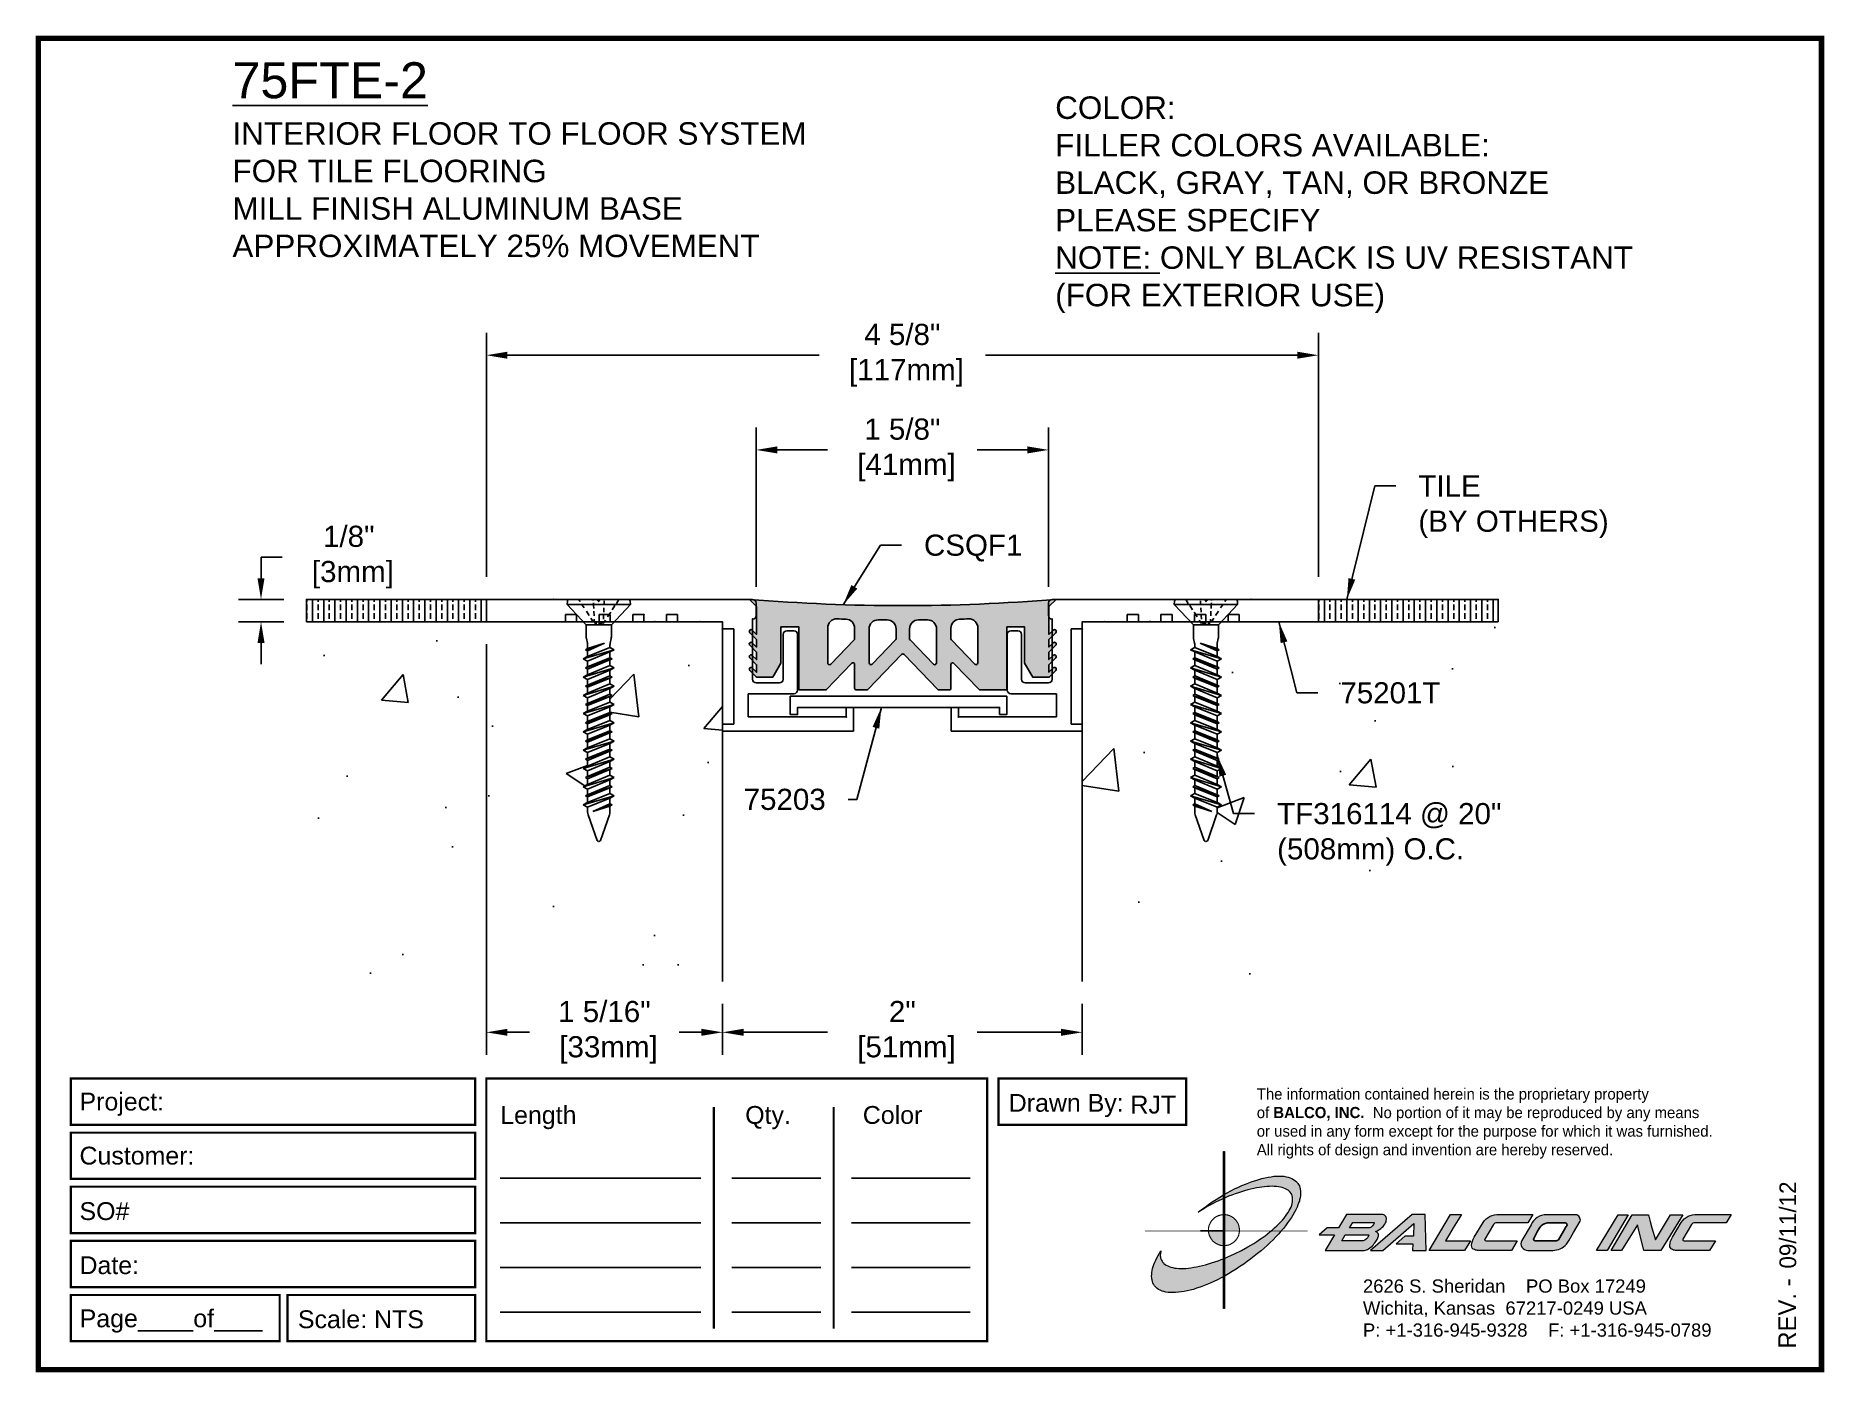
# Paper-space layout 'Layout1' of a CAD drawing. Header units: inches. Extents: x 0 to 10, y 0 to 7.5.
# The model-space entities are those that its viewports show. They can reach past a viewport. Long polylines and large blocks are cut down to what shows.
import ezdxf

# ---------------------------------------------------------------- set-up
doc = ezdxf.new("R2010")
doc.units = ezdxf.units.IN
doc.header["$MEASUREMENT"] = 0
for name, color, linetype in [('Anchors', 4, 'Continuous'), ('Border', 7, 'Continuous'), ('Conditions', 1, 'Continuous'), ('Dimensions', 3, 'Continuous'), ('Fillers', 2, 'Continuous'), ('Metals', 7, 'Continuous'), ('Text', 2, 'Continuous')]:
    doc.layers.add(name, color=color, linetype=linetype)
doc.styles.add('ARIAL', font='arial.ttf')
doc.styles.add('Copyright', font='ERASDEMI.TTF')
doc.dimstyles.new('ARIAL', dxfattribs={"dimtxt": 0.1175, "dimasz": 0.1175, "dimexe": 0.125, "dimexo": 0.125, "dimgap": 0.125, "dimtad": 0, "dimtih": 1, "dimtoh": 1, "dimdec": 4, "dimzin": 0, "dimdsep": 46, "dimlunit": 4, "dimtxsty": 'ARIAL', "dimcen": 0.09, "dimadec": 0, "dimazin": 0, "dimtfac": 1, "dimtdec": 4, "dimtofl": 0, "dimtmove": 0, "dimatfit": 3, "dimfxl": 0, "dimfrac": 2, "dimtolj": 1, "dimtzin": 0, "dimarcsym": 0})

psp = doc.layouts.get("Layout1")

# ---------------------------------------------------------------- texts
at = {"insert": (6.843, 1.591), "char_height": 0.0625, "width": 50.295, "attachment_point": 1, "style": 'Copyright'}
psp.add_mtext('The information contained herein is the proprietary property\\Pof {\\fEras Bold ITC|b0|i0|c0|p34;BALCO, INC.}  No portion of it may be reproduced by any means\\Por used in any form except for the purpose for which it was furnished.\\PAll rights of design and invention are hereby reserved.', dxfattribs=at)
at = {"layer": 'Border', "insert": (7.438, 0.52), "char_height": 0.074, "width": 2.3438, "attachment_point": 1, "style": 'ARIAL'}
psp.add_mtext('2626 S. Sheridan    PO Box 17249\\PWichita, Kansas  67217-0249 USA \\PP: +1-316-945-9328    F: +1-316-945-0789', dxfattribs=at)

msp = doc.modelspace()

# ---------------------------------------------------------------- texts
at = {"layer": 'Text', "attachment_point": 1, "style": 'ARIAL'}
for s, insert, char_height, width in [('{\\L75FTE-2\\P\\H0.625x;\\lINTERIOR FLOOR TO FLOOR SYSTEM\\PFOR TILE FLOORING\\PMILL FINISH ALUMINUM BASE\\PAPPROXIMATELY 25% MOVEMENT}', (5.30536, 8.56215), 0.2, 3.8125), ('COLOR:{\\L                     \\~\\P}FILLER COLORS AVAILABLE:\\PBLACK, GRAY, TAN, OR BRONZE\\PPLEASE SPECIFY\\P{\\LNOTE:} ONLY BLACK IS UV RESISTANT (FOR EXTERIOR USE)', (9.87887, 8.37226), 0.125, 3.2261649)]:
    msp.add_mtext(s, dxfattribs=dict(at, insert=insert, char_height=char_height, width=width))
at = {"layer": 'Text', "char_height": 0.1175, "style": 'ARIAL'}
for s, insert, attachment_point in [('\\A1;TILE\\P(BY OTHERS)', (11.89775, 6.26556), 1), ('CSQF1', (9.14937, 5.93636), 1), ('75201T', (11.46382, 5.1157), 1), ('\\A1;75203', (8.60336, 4.40422), 9), ('\\A1;TF316114 @ 20"\\P(508mm) O.C.', (11.11254, 4.44394), 1)]:
    msp.add_mtext(s, dxfattribs=dict(at, insert=insert, attachment_point=attachment_point))

# ---------------------------------------------------------------- blocks, each defined once
blk = doc.blocks.new('ACADlogo')
h = blk.add_hatch(color=256)
h.paths.add_polyline_path([(-3.346, 1.223), (-3.351, 1.223), (-3.351, 0.979), (-3.346, 0.982)])
h.paths.add_polyline_path([(-3.346, 0.961), (-3.351, 0.959), (-3.351, 0.868), (-3.346, 0.868)])
h.paths.add_polyline_path([(-3.346, 0.777), (-3.351, 0.777), (-3.351, 0.699), (-3.351, 0.695), (-3.35, 0.695), (-3.346, 0.695)])
h.paths.add_polyline_path([(-3.346, 0.864), (-3.346, 0.868), (-3.35, 0.868), (-3.351, 0.868), (-3.351, 0.777), (-3.346, 0.777), (-3.346, 0.778), (-3.348, 0.778)])
h.paths.add_polyline_path([(-3.346, 0.524), (-3.351, 0.521), (-3.351, 0.342), (-3.346, 0.342)])
h.paths.add_polyline_path([(-3.346, 0.695), (-3.351, 0.695), (-3.351, 0.621), (-3.346, 0.623)])
h.paths.add_polyline_path([(-3.346, 0.623), (-3.351, 0.621), (-3.351, 0.521), (-3.346, 0.524)])
h.paths.add_polyline_path([(-3.346, 0.982), (-3.351, 0.979), (-3.351, 0.959), (-3.346, 0.961)])
h = blk.add_hatch(color=175)
h.paths.add_polyline_path([(-3.518, 0.573), (-3.534, 0.571), (-3.548, 0.569), (-3.562, 0.567), (-3.576, 0.567), (-3.589, 0.566), (-3.602, 0.567), (-3.614, 0.568), (-3.625, 0.569), (-3.636, 0.572), (-3.646, 0.574), (-3.656, 0.577), (-3.664, 0.581), (-3.673, 0.585), (-3.679, 0.589), (-3.685, 0.595), (-3.688, 0.598), (-3.691, 0.6), (-3.695, 0.607), (-3.699, 0.614), (-3.703, 0.621), (-3.704, 0.626), (-3.705, 0.631), (-3.706, 0.637), (-3.706, 0.642), (-3.705, 0.648), (-3.705, 0.653), (-3.703, 0.659), (-3.702, 0.665), (-3.71, 0.652), (-3.717, 0.639), (-3.725, 0.626), (-3.731, 0.613), (-3.737, 0.601), (-3.741, 0.589), (-3.746, 0.577), (-3.749, 0.566), (-3.751, 0.555), (-3.753, 0.544), (-3.754, 0.538), (-3.754, 0.533), (-3.755, 0.523), (-3.754, 0.513), (-3.753, 0.508), (-3.752, 0.503), (-3.75, 0.494), (-3.748, 0.486), (-3.743, 0.477), (-3.74, 0.473), (-3.738, 0.469), (-3.734, 0.465), (-3.73, 0.461), (-3.723, 0.455), (-3.715, 0.449), (-3.706, 0.445), (-3.695, 0.44), (-3.685, 0.437), (-3.674, 0.434), (-3.661, 0.432), (-3.648, 0.431), (-3.634, 0.431), (-3.62, 0.431), (-3.604, 0.433), (-3.588, 0.435), (-3.572, 0.438), (-3.556, 0.441), (-3.538, 0.445), (-3.52, 0.449), (-3.503, 0.456), (-3.483, 0.461), (-3.464, 0.469), (-3.445, 0.477), (-3.426, 0.485), (-3.406, 0.494), (-3.385, 0.503), (-3.364, 0.514), (-3.351, 0.521), (-3.351, 0.621), (-3.364, 0.616), (-3.382, 0.609), (-3.4, 0.603), (-3.418, 0.598), (-3.436, 0.592), (-3.453, 0.587), (-3.47, 0.583), (-3.486, 0.579), (-3.503, 0.576)])
h.paths.add_polyline_path([(-3.215, 0.687), (-3.251, 0.667), (-3.289, 0.649), (-3.327, 0.631), (-3.345, 0.623), (-3.346, 0.623), (-3.346, 0.524), (-3.343, 0.525), (-3.323, 0.537), (-3.302, 0.549), (-3.28, 0.563), (-3.259, 0.577), (-3.238, 0.59), (-3.218, 0.605), (-3.198, 0.62), (-3.179, 0.635), (-3.16, 0.65), (-3.141, 0.665), (-3.123, 0.681), (-3.106, 0.696), (-3.089, 0.712), (-3.074, 0.727), (-3.058, 0.743), (-3.043, 0.759), (-3.03, 0.775), (-3.028, 0.777), (-3.085, 0.777), (-3.091, 0.772), (-3.105, 0.761), (-3.118, 0.75), (-3.134, 0.739), (-3.149, 0.729), (-3.165, 0.718), (-3.182, 0.707), (-3.198, 0.697)])
h.paths.add_polyline_path([(-2.921, 1.009), (-2.922, 1.015), (-2.924, 1.02), (-2.926, 1.029), (-2.931, 1.038), (-2.934, 1.043), (-2.936, 1.047), (-2.94, 1.05), (-2.943, 1.054), (-2.951, 1.06), (-2.959, 1.066), (-2.968, 1.071), (-2.978, 1.075), (-2.989, 1.079), (-3, 1.081), (-3.013, 1.083), (-3.026, 1.084), (-3.04, 1.084), (-3.054, 1.084), (-3.07, 1.083), (-3.085, 1.081), (-3.102, 1.079), (-3.118, 1.075), (-3.136, 1.07), (-3.153, 1.066), (-3.171, 1.06), (-3.191, 1.054), (-3.21, 1.047), (-3.229, 1.039), (-3.248, 1.031), (-3.268, 1.022), (-3.289, 1.012), (-3.31, 1.002), (-3.33, 0.991), (-3.346, 0.982), (-3.346, 0.961), (-3.342, 0.962), (-3.323, 0.971), (-3.305, 0.978), (-3.287, 0.984), (-3.268, 0.991), (-3.251, 0.996), (-3.234, 1.002), (-3.216, 1.007), (-3.199, 1.011), (-3.182, 1.015), (-3.167, 1.018), (-3.15, 1.021), (-3.136, 1.023), (-3.121, 1.025), (-3.107, 1.026), (-3.093, 1.026), (-3.079, 1.027), (-3.067, 1.026), (-3.054, 1.026), (-3.043, 1.025), (-3.032, 1.022), (-3.022, 1.02), (-3.013, 1.016), (-3.004, 1.013), (-2.997, 1.009), (-2.989, 1.005), (-2.983, 0.999), (-2.98, 0.996), (-2.978, 0.994), (-2.973, 0.987), (-2.969, 0.981), (-2.967, 0.973), (-2.965, 0.965), (-2.964, 0.957), (-2.964, 0.949), (-2.964, 0.944), (-2.965, 0.94), (-2.967, 0.93), (-2.969, 0.921), (-2.973, 0.911), (-2.978, 0.901), (-2.983, 0.891), (-2.989, 0.881), (-2.996, 0.871), (-3.004, 0.86), (-3.012, 0.849), (-3.021, 0.838), (-3.032, 0.827), (-3.042, 0.816), (-3.053, 0.805), (-3.065, 0.794), (-3.077, 0.783), (-3.085, 0.777), (-3.028, 0.777), (-3.016, 0.791), (-3.004, 0.806), (-2.992, 0.822), (-2.981, 0.837), (-2.971, 0.852), (-2.962, 0.866), (-2.954, 0.882), (-2.946, 0.896), (-2.939, 0.91), (-2.934, 0.924), (-2.929, 0.938), (-2.926, 0.944), (-2.925, 0.951), (-2.922, 0.963), (-2.92, 0.975), (-2.92, 0.982), (-2.919, 0.987), (-2.92, 0.999), (-2.92, 1.005)])
h.paths.add_polyline_path([(-3.372, 0.966), (-3.393, 0.953), (-3.415, 0.94), (-3.435, 0.925), (-3.455, 0.911), (-3.475, 0.897), (-3.494, 0.882), (-3.468, 0.898), (-3.439, 0.915), (-3.41, 0.93), (-3.396, 0.938), (-3.38, 0.945), (-3.351, 0.959), (-3.351, 0.979)])
h = blk.add_hatch(color=256)
h.paths.add_polyline_path([(-3.268, 0.814), (-3.27, 0.819), (-3.273, 0.824), (-3.276, 0.828), (-3.279, 0.833), (-3.282, 0.837), (-3.286, 0.841), (-3.29, 0.845), (-3.294, 0.849), (-3.298, 0.852), (-3.303, 0.855), (-3.308, 0.858), (-3.313, 0.86), (-3.318, 0.863), (-3.323, 0.864), (-3.328, 0.866), (-3.334, 0.867), (-3.339, 0.868), (-3.345, 0.868), (-3.346, 0.868), (-3.346, 0.777), (-3.335, 0.777), (-3.262, 0.777), (-3.262, 0.781), (-3.262, 0.787), (-3.263, 0.792), (-3.264, 0.798), (-3.265, 0.803), (-3.266, 0.808)])
h.paths.add_polyline_path([(-3.351, 0.777), (-3.436, 0.777), (-3.435, 0.773), (-3.435, 0.768), (-3.434, 0.762), (-3.432, 0.757), (-3.431, 0.752), (-3.428, 0.747), (-3.426, 0.742), (-3.423, 0.737), (-3.42, 0.732), (-3.417, 0.728), (-3.414, 0.723), (-3.41, 0.719), (-3.406, 0.716), (-3.401, 0.712), (-3.397, 0.709), (-3.392, 0.706), (-3.387, 0.704), (-3.382, 0.701), (-3.377, 0.699), (-3.372, 0.698), (-3.367, 0.696), (-3.361, 0.695), (-3.356, 0.695), (-3.351, 0.695)])
h.paths.add_polyline_path([(-3.346, 0.868), (-3.35, 0.868), (-3.351, 0.868), (-3.351, 0.777), (-3.346, 0.777)])
h = blk.add_hatch(color=256)
h.paths.add_polyline_path([(-2.438, 0.844, 0.412988), (-2.461, 0.869), (-2.663, 0.869), (-2.707, 0.794), (-2.771, 0.794), (-2.815, 0.755), (-2.73, 0.755), (-2.781, 0.668), (-2.563, 0.668, 0.107996), (-2.538, 0.677, 0.108939), (-2.494, 0.724, 0.080345), (-2.483, 0.745, 0.419497), (-2.499, 0.773, 0.149928), (-2.447, 0.815, 0.134283)])
h.paths.add_polyline_path([(-2.507, 0.821, -0.209012), (-2.532, 0.794), (-2.538, 0.794), (-2.646, 0.794), (-2.627, 0.825), (-2.51, 0.825, -0.56619)], flags=16)
h.paths.add_polyline_path([(-2.538, 0.75, -0.241309), (-2.569, 0.722), (-2.688, 0.722), (-2.669, 0.755), (-2.541, 0.755, -0.56619)], flags=16)
for points in [[(-2.285, 0.819), (-2.287, 0.748), (-2.335, 0.748), (-2.383, 0.705), (-2.29, 0.705), (-2.292, 0.668), (-2.215, 0.668), (-2.221, 0.869), (-2.295, 0.869), (-2.527, 0.668), (-2.458, 0.668)], [(-2.018, 0.869), (-2.079, 0.869), (-2.198, 0.668), (-2, 0.668), (-1.968, 0.722), (-2.107, 0.722), (-2.085, 0.759), (-2.064, 0.794)], [(-1.617, 0.869), (-1.807, 0.869, 0.270182), (-1.896, 0.825), (-1.946, 0.742, 0.109019), (-1.961, 0.695, 0.340665), (-1.945, 0.672, 0.129907), (-1.923, 0.668), (-1.738, 0.668), (-1.706, 0.722), (-1.878, 0.722), (-1.882, 0.722, -0.601242), (-1.887, 0.731), (-1.838, 0.813, -0.253048), (-1.821, 0.823), (-1.645, 0.823)], [(-1.083, 0.867), (-1.14, 0.867), (-1.261, 0.667), (-1.26, 0.667), (-1.202, 0.667)], [(-0.96, 0.83), (-0.969, 0.867), (-1.061, 0.867), (-1.179, 0.667), (-1.12, 0.667), (-1.031, 0.812), (-0.995, 0.667), (-0.9, 0.667), (-0.778, 0.867), (-0.846, 0.867), (-0.931, 0.727), (-0.951, 0.795)], [(-0.507, 0.869), (-0.697, 0.869, 0.270182), (-0.786, 0.825), (-0.836, 0.742, 0.109019), (-0.85, 0.695, 0.340665), (-0.835, 0.672, 0.129907), (-0.812, 0.668), (-0.628, 0.668), (-0.595, 0.722), (-0.768, 0.722), (-0.772, 0.722, -0.601242), (-0.777, 0.731), (-0.728, 0.813, -0.253048), (-0.71, 0.823), (-0.534, 0.823)], [(-3.346, 0.623), (-3.351, 0.621), (-3.351, 0.521), (-3.346, 0.524)]]:
    blk.add_hatch(color=256).paths.add_polyline_path(points)
h = blk.add_hatch(color=256)
h.paths.add_polyline_path([(-1.377, 0.868), (-1.383, 0.868), (-1.383, 0.868), (-1.44, 0.868), (-1.492, 0.868), (-1.541, 0.868, 0.297712), (-1.628, 0.811), (-1.68, 0.723, 0.585116), (-1.646, 0.668), (-1.506, 0.668, 0.210586), (-1.429, 0.703), (-1.415, 0.726), (-1.389, 0.769), (-1.352, 0.831, 0.4352)])
h.paths.add_polyline_path([(-1.437, 0.823, -0.603783), (-1.428, 0.805), (-1.431, 0.801), (-1.434, 0.796), (-1.438, 0.789), (-1.474, 0.728, -0.229001), (-1.489, 0.722), (-1.494, 0.722), (-1.501, 0.722), (-1.597, 0.722), (-1.604, 0.722, -0.492401), (-1.613, 0.734), (-1.601, 0.757), (-1.591, 0.775), (-1.582, 0.791, -0.238368), (-1.535, 0.823)], flags=16)
for q in [(-3.48, 0.777), (-3.351, 0.642)]:
    blk.add_line((-3.351, 0.777), q)
at = {"color": 7, "lineweight": 0}
for points in [[(-3.351, 1.223), (-3.346, 1.223), (-3.346, 0.342), (-3.351, 0.342), (-3.351, 1.223)], [(-2.292, 0.668), (-2.215, 0.668), (-2.221, 0.869), (-2.295, 0.869), (-2.527, 0.668), (-2.458, 0.668), (-2.285, 0.819), (-2.287, 0.748), (-2.286, 0.748), (-2.335, 0.748), (-2.383, 0.705), (-2.29, 0.705), (-2.292, 0.668), (-2.292, 0.668)], [(-2.198, 0.668), (-2.079, 0.869), (-2.018, 0.869), (-2.064, 0.794), (-2.085, 0.759), (-2.107, 0.722), (-1.968, 0.722), (-2, 0.668), (-2.198, 0.668), (-2.198, 0.668)], [(-1.383, 0.868), (-1.383, 0.868)], [(-1.261, 0.667), (-1.14, 0.867), (-1.083, 0.867), (-1.202, 0.667), (-1.26, 0.667), (-1.261, 0.667), (-1.261, 0.667)], [(-0.9, 0.667), (-0.995, 0.667), (-1.031, 0.812), (-1.12, 0.667), (-1.179, 0.667), (-1.061, 0.867), (-0.969, 0.867), (-0.96, 0.83), (-0.951, 0.795), (-0.931, 0.727), (-0.846, 0.867), (-0.778, 0.867), (-0.9, 0.667), (-0.9, 0.667)]]:
    blk.add_lwpolyline(points, dxfattribs=at)
at = {"color": 175, "lineweight": 0}
blk.add_lwpolyline([(-2.926, 1.029), (-2.924, 1.02), (-2.922, 1.015), (-2.921, 1.009), (-2.92, 1.005), (-2.92, 0.999), (-2.919, 0.987), (-2.92, 0.982), (-2.92, 0.975), (-2.922, 0.963), (-2.925, 0.951), (-2.926, 0.944), (-2.929, 0.938), (-2.934, 0.924), (-2.939, 0.91), (-2.946, 0.896), (-2.954, 0.882), (-2.962, 0.866), (-2.971, 0.852), (-2.981, 0.837), (-2.992, 0.822), (-3.004, 0.806), (-3.016, 0.791), (-3.03, 0.775), (-3.043, 0.759), (-3.058, 0.743), (-3.074, 0.727), (-3.089, 0.712), (-3.106, 0.696), (-3.123, 0.681), (-3.141, 0.665), (-3.16, 0.65), (-3.179, 0.635), (-3.198, 0.62), (-3.218, 0.605), (-3.238, 0.59), (-3.259, 0.577), (-3.28, 0.563), (-3.302, 0.549), (-3.323, 0.537), (-3.343, 0.525), (-3.364, 0.514), (-3.385, 0.503), (-3.406, 0.494), (-3.426, 0.485), (-3.445, 0.477), (-3.464, 0.469), (-3.483, 0.461), (-3.503, 0.456), (-3.52, 0.449), (-3.538, 0.445), (-3.556, 0.441), (-3.572, 0.438), (-3.588, 0.435), (-3.604, 0.433), (-3.62, 0.431), (-3.634, 0.431), (-3.648, 0.431), (-3.661, 0.432), (-3.674, 0.434), (-3.685, 0.437), (-3.695, 0.44), (-3.706, 0.445), (-3.715, 0.449), (-3.723, 0.455), (-3.73, 0.461), (-3.734, 0.465), (-3.738, 0.469), (-3.74, 0.473), (-3.743, 0.477), (-3.748, 0.486), (-3.75, 0.494), (-3.752, 0.503), (-3.753, 0.508), (-3.754, 0.513), (-3.755, 0.523), (-3.754, 0.533), (-3.754, 0.538), (-3.753, 0.544), (-3.751, 0.555), (-3.749, 0.566), (-3.746, 0.577), (-3.741, 0.589), (-3.737, 0.601), (-3.731, 0.613), (-3.725, 0.626), (-3.717, 0.639), (-3.71, 0.652), (-3.702, 0.665), (-3.703, 0.659), (-3.705, 0.653), (-3.705, 0.648), (-3.706, 0.642), (-3.706, 0.637), (-3.705, 0.631), (-3.704, 0.626), (-3.703, 0.621), (-3.699, 0.614), (-3.695, 0.607), (-3.691, 0.6), (-3.688, 0.598), (-3.685, 0.595), (-3.679, 0.589), (-3.673, 0.585), (-3.664, 0.581), (-3.656, 0.577), (-3.646, 0.574), (-3.636, 0.572), (-3.625, 0.569), (-3.614, 0.568), (-3.602, 0.567), (-3.589, 0.566), (-3.576, 0.567), (-3.562, 0.567), (-3.548, 0.569), (-3.534, 0.571), (-3.518, 0.573), (-3.503, 0.576), (-3.486, 0.579), (-3.47, 0.583), (-3.453, 0.587), (-3.436, 0.592), (-3.418, 0.598), (-3.4, 0.603), (-3.382, 0.609), (-3.364, 0.616), (-3.345, 0.623), (-3.327, 0.631), (-3.289, 0.649), (-3.251, 0.667), (-3.215, 0.687), (-3.198, 0.697), (-3.182, 0.707), (-3.165, 0.718), (-3.149, 0.729), (-3.134, 0.739), (-3.118, 0.75), (-3.105, 0.761), (-3.091, 0.772), (-3.077, 0.783), (-3.065, 0.794), (-3.053, 0.805), (-3.042, 0.816), (-3.032, 0.827), (-3.021, 0.838), (-3.012, 0.849), (-3.004, 0.86), (-2.996, 0.871), (-2.989, 0.881), (-2.983, 0.891), (-2.978, 0.901), (-2.973, 0.911), (-2.969, 0.921), (-2.967, 0.93), (-2.965, 0.94), (-2.964, 0.944), (-2.964, 0.949), (-2.964, 0.957), (-2.965, 0.965), (-2.967, 0.973), (-2.969, 0.981), (-2.973, 0.987), (-2.978, 0.994), (-2.98, 0.996), (-2.983, 0.999), (-2.989, 1.005), (-2.997, 1.009), (-3.004, 1.013), (-3.013, 1.016), (-3.022, 1.02), (-3.032, 1.022), (-3.043, 1.025), (-3.054, 1.026), (-3.067, 1.026), (-3.079, 1.027), (-3.093, 1.026), (-3.107, 1.026), (-3.121, 1.025), (-3.136, 1.023), (-3.15, 1.021), (-3.167, 1.018), (-3.182, 1.015), (-3.199, 1.011), (-3.216, 1.007), (-3.234, 1.002), (-3.251, 0.996), (-3.268, 0.991), (-3.287, 0.984), (-3.305, 0.978), (-3.323, 0.971), (-3.342, 0.962), (-3.38, 0.945), (-3.396, 0.938), (-3.41, 0.93), (-3.439, 0.915), (-3.468, 0.898), (-3.494, 0.882), (-3.475, 0.897), (-3.455, 0.911), (-3.435, 0.925), (-3.415, 0.94), (-3.393, 0.953), (-3.372, 0.966), (-3.351, 0.979), (-3.33, 0.991), (-3.31, 1.002), (-3.289, 1.012), (-3.268, 1.022), (-3.248, 1.031), (-3.229, 1.039), (-3.21, 1.047), (-3.191, 1.054), (-3.171, 1.06), (-3.153, 1.066), (-3.136, 1.07), (-3.118, 1.075), (-3.102, 1.079), (-3.085, 1.081), (-3.07, 1.083), (-3.054, 1.084), (-3.04, 1.084), (-3.026, 1.084), (-3.013, 1.083), (-3, 1.081), (-2.989, 1.079), (-2.978, 1.075), (-2.968, 1.071), (-2.959, 1.066), (-2.951, 1.06), (-2.943, 1.054), (-2.94, 1.05), (-2.936, 1.047), (-2.934, 1.043), (-2.931, 1.038), (-2.926, 1.029), (-2.926, 1.029)], dxfattribs=at)
at = {"color": 7, "lineweight": 0, "const_width": 0.0064}
blk.add_lwpolyline([(-3.262, 0.781), (-3.262, 0.787), (-3.263, 0.792), (-3.264, 0.798), (-3.265, 0.803), (-3.266, 0.808), (-3.268, 0.814), (-3.27, 0.819), (-3.273, 0.824), (-3.276, 0.828), (-3.279, 0.833), (-3.282, 0.837), (-3.286, 0.841), (-3.29, 0.845), (-3.294, 0.849), (-3.298, 0.852), (-3.303, 0.855), (-3.308, 0.858), (-3.313, 0.86), (-3.318, 0.863), (-3.323, 0.864), (-3.328, 0.866), (-3.334, 0.867), (-3.339, 0.868), (-3.345, 0.868), (-3.35, 0.868), (-3.356, 0.868), (-3.361, 0.867), (-3.367, 0.866), (-3.372, 0.865), (-3.377, 0.863), (-3.382, 0.862), (-3.387, 0.859), (-3.392, 0.857), (-3.397, 0.854), (-3.401, 0.851), (-3.406, 0.847), (-3.41, 0.843), (-3.414, 0.839), (-3.417, 0.835), (-3.42, 0.831), (-3.423, 0.826), (-3.426, 0.821), (-3.428, 0.816), (-3.431, 0.811), (-3.432, 0.806), (-3.434, 0.801), (-3.435, 0.795), (-3.435, 0.79), (-3.436, 0.784), (-3.436, 0.779), (-3.435, 0.773), (-3.435, 0.768), (-3.434, 0.762), (-3.432, 0.757), (-3.431, 0.752), (-3.428, 0.747), (-3.426, 0.742), (-3.423, 0.737), (-3.42, 0.732), (-3.417, 0.728), (-3.414, 0.723), (-3.41, 0.719), (-3.406, 0.716), (-3.401, 0.712), (-3.397, 0.709), (-3.392, 0.706), (-3.387, 0.704), (-3.382, 0.701), (-3.377, 0.699), (-3.372, 0.698), (-3.367, 0.696), (-3.361, 0.695), (-3.356, 0.695), (-3.35, 0.695), (-3.345, 0.695), (-3.339, 0.695), (-3.334, 0.696), (-3.328, 0.697), (-3.323, 0.698), (-3.318, 0.7), (-3.313, 0.702), (-3.308, 0.705), (-3.303, 0.708), (-3.298, 0.711), (-3.294, 0.714), (-3.29, 0.718), (-3.286, 0.721), (-3.282, 0.726), (-3.279, 0.73), (-3.276, 0.734), (-3.273, 0.739), (-3.27, 0.744), (-3.268, 0.749), (-3.266, 0.754), (-3.265, 0.76), (-3.264, 0.765), (-3.263, 0.77), (-3.262, 0.776), (-3.262, 0.781)], dxfattribs=at)
at = {"color": 7, "lineweight": 0}
for points in [[(-2.447, 0.815, 0.130368), (-2.438, 0.843, 0.448367), (-2.463, 0.869), (-2.663, 0.869), (-2.707, 0.794), (-2.771, 0.794), (-2.815, 0.755), (-2.73, 0.755), (-2.781, 0.668), (-2.563, 0.668, 0.107996), (-2.538, 0.677, 0.108939), (-2.494, 0.724, 0.077395), (-2.484, 0.744, 0.430878), (-2.499, 0.773, 0.149928)], [(-2.507, 0.821, -0.209012), (-2.532, 0.794), (-2.538, 0.794), (-2.646, 0.794), (-2.627, 0.825), (-2.512, 0.825), (-2.509, 0.825, -0.531288)], [(-1.838, 0.813), (-1.887, 0.731, 0.587385), (-1.882, 0.722), (-1.878, 0.722), (-1.706, 0.722), (-1.738, 0.668), (-1.923, 0.668, -0.129907), (-1.945, 0.672, -0.349839), (-1.961, 0.696, -0.107341), (-1.946, 0.742), (-1.896, 0.825, -0.270182), (-1.807, 0.869), (-1.617, 0.869), (-1.645, 0.823), (-1.821, 0.823, 0.252436)], [(-1.68, 0.723, 0.585116), (-1.646, 0.668), (-1.506, 0.668, 0.210586), (-1.429, 0.703), (-1.415, 0.726), (-1.389, 0.769), (-1.352, 0.831, 0.4352), (-1.377, 0.868), (-1.383, 0.868), (-1.383, 0.868), (-1.44, 0.868), (-1.492, 0.868), (-1.541, 0.868, 0.297712), (-1.628, 0.811)], [(-0.728, 0.813), (-0.777, 0.731, 0.587385), (-0.772, 0.722), (-0.768, 0.722), (-0.595, 0.722), (-0.628, 0.668), (-0.812, 0.668, -0.129907), (-0.835, 0.672, -0.349839), (-0.85, 0.696, -0.107341), (-0.836, 0.742), (-0.786, 0.825, -0.270182), (-0.697, 0.869), (-0.507, 0.869), (-0.534, 0.823), (-0.71, 0.823, 0.252436)], [(-2.569, 0.722), (-2.688, 0.722), (-2.669, 0.755), (-2.543, 0.755), (-2.54, 0.755, -0.531288), (-2.538, 0.75, -0.241309)]]:
    blk.add_lwpolyline(points, format="xyb", close=True, dxfattribs=at)
blk.add_lwpolyline([(-1.437, 0.823), (-1.535, 0.823, 0.238368), (-1.582, 0.791), (-1.591, 0.775), (-1.601, 0.757), (-1.613, 0.734, 0.490298), (-1.604, 0.722), (-1.597, 0.722), (-1.501, 0.722), (-1.494, 0.722), (-1.489, 0.722, 0.229001), (-1.474, 0.728), (-1.438, 0.789), (-1.434, 0.796), (-1.431, 0.801), (-1.428, 0.805, 0.603783)], format="xyb", close=True)
blk.add_lwpolyline([(-2.879, 0.777, 0.00455, 0.00455, 0), (-3.791, 0.777, 0.00183, 0.00183, 0), (-3.791, 0.777, 0.00183, 0.00183, 0)], format="xyseb", dxfattribs=at)
blk = doc.blocks.new('Quantity Data')
at = {"layer": 'Border', "color": 253}
for p, q in [((2.755, 1.254), (3.881, 1.254)), ((4.054, 1.254), (4.553, 1.254)), ((4.725, 1.254), (5.389, 1.254)), ((2.755, 1.004), (3.881, 1.004)), ((4.054, 1.004), (4.553, 1.004)), ((4.725, 1.004), (5.389, 1.004)), ((2.755, 0.754), (3.881, 0.754)), ((4.054, 0.754), (4.553, 0.754)), ((4.725, 0.754), (5.389, 0.754)), ((2.755, 0.504), (3.881, 0.504)), ((4.054, 0.504), (4.553, 0.504)), ((4.725, 0.504), (5.389, 0.504))]:
    blk.add_line(p, q, dxfattribs=at)
at = {"layer": 'Border', "const_width": 0.0125}
blk.add_lwpolyline([(5.485, 0.341), (2.678, 0.341), (2.678, 1.813), (5.485, 1.813)], close=True, dxfattribs=at)
for points in [[(3.953, 1.653), (3.953, 0.412)], [(4.625, 1.653), (4.625, 0.412)]]:
    blk.add_lwpolyline(points, dxfattribs=at)
at = {"layer": 'Border', "style": 'ARIAL'}
for s, p in [('Length', (2.756, 1.559)), ('Qty.', (4.129, 1.559)), ('Color', (4.788, 1.559))]:
    blk.add_text(s, height=0.1, dxfattribs=at).set_placement(p)
blk = doc.blocks.new('Drawn By')
at = {"layer": 'Border', "const_width": 0.0125}
blk.add_lwpolyline([(5.38, 1.813), (6.432, 1.813), (6.432, 1.554), (5.38, 1.554)], close=True, dxfattribs=at)
at = {"layer": 'Border', "style": 'ARIAL'}
blk.add_text('Drawn By: ', height=0.1, dxfattribs=at).set_placement((5.438, 1.627))
blk.add_attdef('XXX', (6.12, 1.617), '', height=0.1, dxfattribs=at)
blk = doc.blocks.new('Project Info')
at = {"layer": 'Border', "const_width": 0.0125}
for points in [[(0.182, 1.813), (2.448, 1.813), (2.448, 1.554), (0.182, 1.554)], [(0.182, 1.51), (2.448, 1.51), (2.448, 1.251), (0.182, 1.251)], [(0.182, 1.207), (2.448, 1.207), (2.448, 0.947), (0.182, 0.947)], [(0.182, 0.904), (2.448, 0.904), (2.448, 0.644), (0.182, 0.644)], [(0.182, 0.6), (1.352, 0.6), (1.352, 0.341), (0.182, 0.341)], [(1.396, 0.6), (2.448, 0.6), (2.448, 0.341), (1.396, 0.341)]]:
    blk.add_lwpolyline(points, close=True, dxfattribs=at)
at = {"layer": 'Border', "style": 'ARIAL'}
for s, p in [('Project:', (0.23, 1.634)), ('Customer:', (0.23, 1.331)), ('SO#', (0.23, 1.02)), ('Date:', (0.23, 0.717)), ('Page%%u        %%uof%%u       ', (0.231, 0.419)), ('Scale: NTS', (1.454, 0.414))]:
    blk.add_text(s, height=0.1, dxfattribs=at).set_placement(p)
blk = doc.blocks.new('REV')
at = {"style": 'Copyright'}
blk.add_text('REV. -', height=0.1, rotation=90, dxfattribs=at).set_placement((-0.142, 0.117))
at = {"style": 'Copyright', "flags": 4}
blk.add_attdef('REVISIONDATE', (-0.142, 0.566), '', height=0.0938, rotation=90, dxfattribs=at)
blk = doc.blocks.new('75201T')
for p, q in [((-0.1875, 0.1043), (-0.1875, 0.034)), ((0.6775, 0.1243), (-0.1675, 0.1243)), ((0.6875, 0.1143), (0.6775, 0.1243)), ((0.6975, 0.1243), (0.6875, 0.1143)), ((1.3125, 0.1243), (0.6975, 0.1243)), ((1.3125, 0), (1.3125, 0.1243)), ((-0.1685, 0.015), (-0.1675, 0.015)), ((-0.1675, 0.015), (-0.1675, -0.32)), ((0, -0.04), (0, 0)), ((0, 0), (0.25, 0)), ((0.094, 0), (0.0995, 0)), ((0.25, 0), (0.25, 0.04)), ((0.25, 0.04), (0.312, 0.04)), ((0.312, 0.04), (0.312, 0)), ((0.312, 0), (0.437, 0)), ((0.4055, 0), (0.4026, 0)), ((0.437, 0.04), (0.499, 0.04)), ((0.437, 0), (0.437, 0.04)), ((0.499, 0.04), (0.499, 0)), ((0.499, 0), (0.624, 0)), ((0.624, 0.04), (0.686, 0.04)), ((0.624, 0), (0.624, 0.04)), ((0.686, 0.04), (0.686, 0)), ((0.686, 0), (0.811, 0)), ((0.811, 0.04), (0.873, 0.04)), ((0.811, 0), (0.811, 0.04)), ((0.873, 0.04), (0.873, 0)), ((0.873, 0), (1.3125, 0)), ((-0.4175, -0.07), (-0.4175, -0.38)), ((-0.3575, -0.05), (-0.3975, -0.05)), ((-0.3375, -0.32), (-0.3375, -0.07)), ((-0.0625, -0.04), (0, -0.04)), ((-0.0625, -0.569), (-0.0625, -0.04)), ((-0.1875, -0.34), (-0.3175, -0.34)), ((-0.6882, -0.476), (-0.7282, -0.476)), ((-0.7282, -0.476), (-0.7282, -0.609)), ((-0.6882, -0.529), (-0.6882, -0.476)), ((-0.3975, -0.4), (-0.1425, -0.4)), ((-0.1425, -0.4), (-0.1425, -0.529)), ((-0.1425, -0.529), (-0.6882, -0.529)), ((0, -0.569), (-0.0625, -0.569)), ((0, -0.609), (0, -0.569)), ((-0.7282, -0.609), (0, -0.609))]:
    blk.add_line(p, q)
for centre, radius, start, end in [((-0.1675, 0.1043), 0.02, 90, 180), ((-0.1685, 0.034), 0.019, 180, 270), ((-0.3975, -0.07), 0.02, 90, 180), ((-0.3575, -0.07), 0.02, 0, 90), ((-0.3975, -0.38), 0.02, 180, 270), ((-0.3175, -0.32), 0.02, 180, 270), ((-0.1875, -0.32), 0.02, 270, 0)]:
    blk.add_arc(centre, radius, start, end)
for p in [(0.6875, 0.1143), (0.9375, 0.1243), (-0.1675, 0.015), (0.125, 0), (0.3745, 0), (0.3776, 0), (0.437, 0.04), (0.686, 0), (0.811, 0), (0.811, 0), (0.873, 0), (0.873, 0), (1.3125, 0), (1.3125, 0), (0, -0.04), (-0.4175, -0.38), (-0.6882, -0.529)]:
    blk.add_point(p)
blk = doc.blocks.new('TF316114')
for p, q in [((-0.1634, 0), (0.1634, 0)), ((-0.1042, -0.0127), (-0.1125, 0)), ((-0.1762, -0.0285), (-0.1747, -0.0103)), ((-0.1762, -0.0285), (0.1762, -0.0285)), ((-0.1762, -0.0285), (-0.0698, -0.141)), ((-0.0815, -0.0472), (-0.0915, -0.0321)), ((-0.0533, -0.0902), (-0.0691, -0.0662)), ((-0.0308, -0.0055), (-0.0311, -0.0002)), ((-0.0297, -0.0263), (-0.0301, -0.0195)), ((-0.0284, -0.051), (-0.0294, -0.0323)), ((-0.0263, -0.091), (-0.0277, -0.065)), ((0.0253, -0.1104), (0.0264, -0.0896)), ((0.0274, -0.0703), (0.0286, -0.0479)), ((0.0297, -0.0255), (0.0306, -0.0085)), ((0.0662, -0.0707), (0.0485, -0.0976)), ((0.0698, -0.141), (0.1762, -0.0285)), ((0.0898, -0.0346), (0.0746, -0.0579)), ((0.1095, -0.0045), (0.0979, -0.0223)), ((0.1762, -0.0285), (0.1747, -0.0103)), ((-0.0698, -0.141), (-0.0698, -0.2081)), ((-0.0698, -0.141), (0.0698, -0.141)), ((-0.0307, -0.1248), (-0.0441, -0.1044)), ((-0.0245, -0.1261), (-0.0253, -0.1097)), ((-0.024, -0.135), (-0.0107, -0.135)), ((-0.0018, -0.135), (0.0183, -0.135)), ((0.0373, -0.1147), (0.024, -0.135)), ((0.024, -0.135), (0.0245, -0.1246)), ((0.0698, -0.141), (0.0698, -0.2081)), ((-0.0863, -0.3304), (0.0862, -0.2796)), ((-0.0737, -0.2796), (0.0321, -0.2431)), ((-0.0737, -0.2796), (-0.0623, -0.2734)), ((-0.0737, -0.2796), (-0.0623, -0.2858)), ((-0.0687, -0.2177), (-0.0633, -0.2437)), ((0.0321, -0.2431), (-0.0623, -0.2858)), ((-0.0623, -0.2734), (0.0321, -0.2431)), ((-0.0623, -0.2533), (-0.0623, -0.2734)), ((0.0622, -0.2667), (-0.0623, -0.3175)), ((-0.0623, -0.2858), (-0.0623, -0.3175)), ((0.0622, -0.2925), (-0.0623, -0.3433)), ((0.0622, -0.2925), (0.0622, -0.3242)), ((0.0622, -0.2533), (0.0622, -0.2667)), ((0.0862, -0.2796), (0.0622, -0.2667)), ((0.0862, -0.2796), (0.0622, -0.2925)), ((0.0687, -0.2177), (0.0633, -0.2437)), ((-0.0863, -0.3304), (-0.0623, -0.3175)), ((-0.0863, -0.3304), (-0.0623, -0.3433)), ((-0.0863, -0.4319), (0.0862, -0.3812)), ((-0.0737, -0.3812), (0.0737, -0.3304)), ((-0.0737, -0.3812), (-0.0623, -0.375)), ((-0.0737, -0.3812), (-0.0623, -0.3873)), ((-0.0623, -0.375), (0.0622, -0.3242)), ((0.0622, -0.3365), (-0.0623, -0.3873)), ((-0.0623, -0.3433), (-0.0623, -0.375)), ((0.0622, -0.3682), (-0.0623, -0.419)), ((-0.0623, -0.3873), (-0.0623, -0.419)), ((0.0622, -0.3941), (-0.0623, -0.4449)), ((0.0737, -0.3304), (0.0622, -0.3242)), ((0.0737, -0.3304), (0.0622, -0.3365)), ((0.0622, -0.3365), (0.0622, -0.3682)), ((0.0862, -0.3812), (0.0622, -0.3682)), ((0.0862, -0.3812), (0.0622, -0.3941)), ((0.0622, -0.3941), (0.0622, -0.4258)), ((-0.0863, -0.4319), (-0.0623, -0.419)), ((-0.0863, -0.4319), (-0.0623, -0.4449)), ((-0.0863, -0.5335), (0.0862, -0.4827)), ((-0.0737, -0.4827), (0.0737, -0.4319)), ((-0.0737, -0.4827), (-0.0623, -0.4766)), ((-0.0737, -0.4827), (-0.0623, -0.4889)), ((-0.0623, -0.4766), (0.0622, -0.4258)), ((0.0622, -0.4381), (-0.0623, -0.4889)), ((-0.0623, -0.4449), (-0.0623, -0.4766)), ((0.0622, -0.4698), (-0.0623, -0.5206)), ((-0.0623, -0.4889), (-0.0623, -0.5206)), ((0.0622, -0.4956), (-0.0623, -0.5464)), ((0.0737, -0.4319), (0.0622, -0.4258)), ((0.0737, -0.4319), (0.0622, -0.4381)), ((0.0622, -0.4381), (0.0622, -0.4698)), ((0.0862, -0.4827), (0.0622, -0.4698)), ((0.0862, -0.4827), (0.0622, -0.4956)), ((0.0622, -0.4956), (0.0622, -0.5273)), ((-0.0863, -0.5335), (-0.0623, -0.5206)), ((-0.0863, -0.5335), (-0.0623, -0.5464)), ((-0.0863, -0.6351), (0.0862, -0.5843)), ((-0.0737, -0.5843), (0.0737, -0.5335)), ((-0.0737, -0.5843), (-0.0623, -0.5781)), ((-0.0737, -0.5843), (-0.0623, -0.5904)), ((-0.0623, -0.5781), (0.0622, -0.5273)), ((0.0622, -0.5397), (-0.0623, -0.5904)), ((-0.0623, -0.5464), (-0.0623, -0.5781)), ((0.0622, -0.5714), (-0.0623, -0.6221)), ((-0.0623, -0.5904), (-0.0623, -0.6221)), ((0.0737, -0.5335), (0.0622, -0.5273)), ((0.0737, -0.5335), (0.0622, -0.5397)), ((0.0622, -0.5397), (0.0622, -0.5714)), ((0.0862, -0.5843), (0.0622, -0.5714)), ((0.0862, -0.5843), (0.0622, -0.5972)), ((-0.0863, -0.6351), (-0.0623, -0.6221)), ((-0.0863, -0.6351), (-0.0623, -0.648)), ((-0.0863, -0.7366), (0.0862, -0.6858)), ((-0.0737, -0.6858), (0.0737, -0.6351)), ((-0.0737, -0.6858), (-0.0623, -0.6797)), ((-0.0737, -0.6858), (-0.0623, -0.692)), ((0.0622, -0.5972), (-0.0623, -0.648)), ((-0.0623, -0.6797), (0.0622, -0.6289)), ((0.0622, -0.6412), (-0.0623, -0.692)), ((-0.0623, -0.648), (-0.0623, -0.6797)), ((0.0622, -0.6729), (-0.0623, -0.7237)), ((-0.0623, -0.692), (-0.0623, -0.7237)), ((0.0622, -0.5972), (0.0622, -0.6289)), ((0.0737, -0.6351), (0.0622, -0.6289)), ((0.0737, -0.6351), (0.0622, -0.6412)), ((0.0622, -0.6412), (0.0622, -0.6729)), ((0.0862, -0.6858), (0.0622, -0.6729)), ((0.0862, -0.6858), (0.0622, -0.6988)), ((-0.0863, -0.7366), (-0.0623, -0.7237)), ((-0.0863, -0.7366), (-0.0623, -0.7495)), ((-0.0863, -0.8382), (0.0862, -0.7874)), ((-0.0737, -0.7874), (0.0737, -0.7366)), ((-0.0737, -0.7874), (-0.0623, -0.7812)), ((-0.0737, -0.7874), (-0.0623, -0.7936)), ((0.0622, -0.6988), (-0.0623, -0.7495)), ((-0.0623, -0.7812), (0.0622, -0.7305)), ((0.0622, -0.7428), (-0.0623, -0.7936)), ((-0.0623, -0.7495), (-0.0623, -0.7812)), ((0.0622, -0.7745), (-0.0623, -0.8253)), ((-0.0623, -0.7936), (-0.0623, -0.8253)), ((0.0622, -0.6988), (0.0622, -0.7305)), ((0.0737, -0.7366), (0.0622, -0.7305)), ((0.0737, -0.7366), (0.0622, -0.7428)), ((0.0622, -0.7428), (0.0622, -0.7745)), ((0.0862, -0.7874), (0.0622, -0.7745)), ((0.0862, -0.7874), (0.0622, -0.8003)), ((-0.0863, -0.8382), (-0.0623, -0.8253)), ((-0.0863, -0.8382), (-0.0623, -0.8511)), ((-0.0863, -0.9397), (0.0862, -0.889)), ((-0.0737, -0.889), (0.0737, -0.8382)), ((-0.0737, -0.889), (-0.0623, -0.8828)), ((-0.0737, -0.889), (-0.0623, -0.8951)), ((0.0622, -0.8003), (-0.0623, -0.8511)), ((-0.0623, -0.8828), (0.0622, -0.832)), ((0.0622, -0.8444), (-0.0623, -0.8951)), ((-0.0623, -0.8511), (-0.0623, -0.8828)), ((0.0622, -0.876), (-0.0623, -0.9268)), ((0.0622, -0.8003), (0.0622, -0.832)), ((0.0737, -0.8382), (0.0622, -0.832)), ((0.0737, -0.8382), (0.0622, -0.8444)), ((0.0622, -0.8444), (0.0622, -0.876)), ((0.0862, -0.889), (0.0622, -0.876)), ((0.0862, -0.889), (0.0622, -0.9019)), ((-0.0863, -0.9397), (-0.0623, -0.9268)), ((-0.0863, -0.9397), (-0.0623, -0.9527)), ((-0.0863, -1.0413), (0.0862, -0.9905)), ((-0.0737, -0.9905), (0.0737, -0.9397)), ((-0.0737, -0.9905), (-0.0623, -0.9844)), ((-0.0737, -0.9905), (-0.0623, -0.9967)), ((-0.0623, -0.8951), (-0.0623, -0.9268)), ((0.0622, -0.9019), (-0.0623, -0.9527)), ((-0.0623, -0.9844), (0.0622, -0.9336)), ((0.0622, -0.9459), (-0.0623, -0.9967)), ((-0.0623, -0.9527), (-0.0623, -0.9844)), ((0.0622, -0.9776), (-0.0623, -1.0284)), ((0.0622, -0.9019), (0.0622, -0.9336)), ((0.0737, -0.9397), (0.0622, -0.9336)), ((0.0737, -0.9397), (0.0622, -0.9459)), ((0.0622, -0.9459), (0.0622, -0.9776)), ((0.0862, -0.9905), (0.0622, -0.9776)), ((0.0862, -0.9905), (0.0622, -1.0035)), ((-0.0863, -1.0413), (-0.0623, -1.0284)), ((-0.0863, -1.0413), (-0.0623, -1.0542)), ((-0.0863, -1.1429), (0.0862, -1.0921)), ((-0.0737, -1.0921), (0.0737, -1.0413)), ((-0.0737, -1.0921), (-0.0623, -1.0859)), ((-0.0737, -1.0921), (-0.0623, -1.0983)), ((-0.0623, -0.9967), (-0.0623, -1.0284)), ((0.0622, -1.0035), (-0.0623, -1.0542)), ((-0.0623, -1.0859), (0.0622, -1.0351)), ((0.0622, -1.0475), (-0.0623, -1.0983)), ((-0.0623, -1.0542), (-0.0623, -1.0859)), ((0.0622, -1.0792), (-0.0623, -1.13)), ((0.0622, -1.0035), (0.0622, -1.0351)), ((0.0737, -1.0413), (0.0622, -1.0351)), ((0.0737, -1.0413), (0.0622, -1.0475)), ((0.0622, -1.0475), (0.0622, -1.0792)), ((0.0862, -1.0921), (0.0622, -1.0792)), ((0.0862, -1.0921), (0.0622, -1.105)), ((-0.0863, -1.1429), (-0.0623, -1.13)), ((-0.0863, -1.1429), (-0.0623, -1.1558)), ((-0.0623, -1.0983), (-0.0623, -1.13)), ((0.0622, -1.105), (-0.0623, -1.1558)), ((-0.0623, -1.1558), (-0.0623, -1.1817)), ((-0.0335, -1.1798), (0.0622, -1.1367)), ((-0.0335, -1.1798), (0.0737, -1.1429)), ((0.0622, -1.149), (-0.0335, -1.1798)), ((0.0622, -1.105), (0.0622, -1.1367)), ((0.0737, -1.1429), (0.0622, -1.1367)), ((0.0737, -1.1429), (0.0622, -1.149)), ((0.0622, -1.149), (0.0622, -1.1817)), ((-0.0596, -1.197), (-0.0096, -1.3398)), ((0.0596, -1.197), (0.0096, -1.3398))]:
    blk.add_line(p, q)
for centre, radius, start, end in [((-0.1634, -0.0113), 0.0112, 90, 175), ((0.1634, -0.0113), 0.0112, 5, 90), ((-0.0233, -0.2081), 0.0465, 180, 191.9357), ((-0.1088, -0.2533), 0.0465, 0, 11.9357), ((0.1087, -0.2533), 0.0465, 168.0643, 180), ((0.0233, -0.2081), 0.0465, 348.0643, 0), ((-0.0158, -1.1817), 0.0465, 180, 199.30575), ((0.0158, -1.1817), 0.0465, 340.69425, 0), ((0, -1.3354), 0.0106, 204.10008, 335.89992)]:
    blk.add_arc(centre, radius, start, end)
blk = doc.blocks.new('*D2')
at = {"layer": 'Defpoints', "color": 0}
for p in [(8.0292, 3.4519), (10.0292, 3.4519), (8.0292, 3.1695)]:
    blk.add_point(p, dxfattribs=at)
at = {"layer": 'Dimensions', "color": 0, "lineweight": -2}
for p, q in [((8.0292, 3.3269), (8.0292, 3.0445)), ((10.0292, 3.3269), (10.0292, 3.0445)), ((8.1467, 3.1695), (8.6131, 3.1695)), ((9.9117, 3.1695), (9.4453, 3.1695))]:
    blk.add_line(p, q, dxfattribs=at)
at = {"layer": 'Dimensions', "color": 0}
for points in [[(8.1467, 3.1891), (8.1467, 3.15), (8.0292, 3.1695)], [(9.9117, 3.1891), (9.9117, 3.15), (10.0292, 3.1695)]]:
    blk.add_solid(points, dxfattribs=at)
at = {"layer": 'Dimensions', "color": 0, "insert": (9.0292, 3.1695), "char_height": 0.1175, "attachment_point": 5, "style": 'ARIAL'}
blk.add_mtext('\\A1;2"\\P [51mm]', dxfattribs=at)
blk = doc.blocks.new('*D3')
at = {"layer": 'Defpoints', "color": 0}
for p in [(6.7167, 5.4519), (8.0292, 3.4519), (6.7167, 3.1695)]:
    blk.add_point(p, dxfattribs=at)
at = {"layer": 'Dimensions', "color": 0, "lineweight": -2}
for p, q in [((6.7167, 5.3269), (6.7167, 3.0445)), ((8.0292, 3.3269), (8.0292, 3.0445)), ((6.8342, 3.1695), (6.9569, 3.1695)), ((7.9117, 3.1695), (7.7891, 3.1695))]:
    blk.add_line(p, q, dxfattribs=at)
at = {"layer": 'Dimensions', "color": 0}
for points in [[(6.8342, 3.1891), (6.8342, 3.15), (6.7167, 3.1695)], [(7.9117, 3.1891), (7.9117, 3.15), (8.0292, 3.1695)]]:
    blk.add_solid(points, dxfattribs=at)
at = {"layer": 'Dimensions', "color": 0, "insert": (7.373, 3.1695), "char_height": 0.1175, "attachment_point": 5, "style": 'ARIAL'}
blk.add_mtext('\\A1;1 5/16"\\P [33mm]', dxfattribs=at)
blk = doc.blocks.new('*D4')
at = {"layer": 'Defpoints', "color": 0}
for p in [(5.4642, 5.5762), (5.7167, 5.5762), (5.7167, 5.4519)]:
    blk.add_point(p, dxfattribs=at)
at = {"layer": 'Dimensions', "color": 0, "lineweight": -2}
for p, q in [((5.4642, 5.6937), (5.4642, 5.8112)), ((5.4642, 5.8112), (5.5817, 5.8112)), ((5.5917, 5.5762), (5.3392, 5.5762)), ((5.5917, 5.4519), (5.3392, 5.4519)), ((5.4642, 5.3344), (5.4642, 5.2169))]:
    blk.add_line(p, q, dxfattribs=at)
at = {"layer": 'Dimensions', "color": 0}
for points in [[(5.4446, 5.6937), (5.4837, 5.6937), (5.4642, 5.5762)], [(5.4446, 5.3344), (5.4837, 5.3344), (5.4642, 5.4519)]]:
    blk.add_solid(points, dxfattribs=at)
at = {"layer": 'Dimensions', "color": 0, "insert": (5.9521, 5.8112), "char_height": 0.1175, "attachment_point": 5, "style": 'ARIAL'}
blk.add_mtext('\\A1;1/8"\\P [3mm]', dxfattribs=at)
blk = doc.blocks.new('*D5')
at = {"layer": 'Defpoints', "color": 0}
for p in [(11.3417, 6.9336), (6.7167, 5.5762), (11.3417, 5.5762)]:
    blk.add_point(p, dxfattribs=at)
at = {"layer": 'Dimensions', "color": 0, "lineweight": -2}
for p, q in [((6.7167, 5.7012), (6.7167, 7.0586)), ((11.3417, 5.7012), (11.3417, 7.0586)), ((6.8342, 6.9336), (8.5675, 6.9336)), ((11.2242, 6.9336), (9.491, 6.9336))]:
    blk.add_line(p, q, dxfattribs=at)
at = {"layer": 'Dimensions', "color": 0}
for points in [[(6.8342, 6.9531), (6.8342, 6.914), (6.7167, 6.9336)], [(11.2242, 6.9531), (11.2242, 6.914), (11.3417, 6.9336)]]:
    blk.add_solid(points, dxfattribs=at)
at = {"layer": 'Dimensions', "color": 0, "insert": (9.0292, 6.9336), "char_height": 0.1175, "attachment_point": 5, "style": 'ARIAL'}
blk.add_mtext('\\A1;4 5/8"\\P [117mm]', dxfattribs=at)
blk = doc.blocks.new('*D6')
at = {"layer": 'Defpoints', "color": 0}
for p in [(8.2167, 6.4072), (8.2167, 5.521), (9.8417, 5.521)]:
    blk.add_point(p, dxfattribs=at)
at = {"layer": 'Dimensions', "color": 0, "lineweight": -2}
for p, q in [((8.2167, 5.646), (8.2167, 6.5322)), ((9.8417, 5.646), (9.8417, 6.5322)), ((8.3342, 6.4072), (8.6131, 6.4072)), ((9.7242, 6.4072), (9.4453, 6.4072))]:
    blk.add_line(p, q, dxfattribs=at)
at = {"layer": 'Dimensions', "color": 0}
for points in [[(8.3342, 6.4267), (8.3342, 6.3876), (8.2167, 6.4072)], [(9.7242, 6.4267), (9.7242, 6.3876), (9.8417, 6.4072)]]:
    blk.add_solid(points, dxfattribs=at)
at = {"layer": 'Dimensions', "color": 0, "insert": (9.0292, 6.4072), "char_height": 0.1175, "attachment_point": 5, "style": 'ARIAL'}
blk.add_mtext('\\A1;1 5/8"\\P [41mm]', dxfattribs=at)
blk = doc.blocks.new('75203')
blk.add_lwpolyline([(0.5618, -0.102), (0.5618, -0.062), (-0.5618, -0.062), (-0.5618, -0.102), (-0.6018, -0.102), (-0.6018, 0), (0.6018, 0), (0.6018, -0.102)], close=True)
blk = doc.blocks.new('CSQF1')
h = blk.add_hatch(color=256)
h.paths.add_polyline_path([(0.8125, -0.0053), (0.8525, 0.0347, -0.040662), (-0.8525, 0.0347), (-0.8125, -0.0053), (-0.8125, -0.0485), (-0.8125, -0.1602), (-0.8363, -0.1364, 0.414214), (-0.8504, -0.1364, 0.414214), (-0.8504, -0.1506), (-0.8125, -0.1885), (-0.8125, -0.2302), (-0.8363, -0.2064, 0.414214), (-0.8504, -0.2064, 0.414214), (-0.8504, -0.2206), (-0.8125, -0.2585), (-0.8125, -0.3002), (-0.8363, -0.2764, 0.414214), (-0.8504, -0.2764, 0.414214), (-0.8504, -0.2906), (-0.8125, -0.3285), (-0.8125, -0.3702), (-0.8363, -0.3464, 0.414214), (-0.8504, -0.3464, 0.414214), (-0.8504, -0.3606), (-0.8154, -0.3956, 0.198912), (-0.8084, -0.3985), (-0.7225, -0.3985), (-0.6775, -0.3206), (-0.6775, -0.1185), (-0.5775, -0.1185), (-0.5775, -0.4685), (-0.4312, -0.4685, 0.203452), (-0.424, -0.4655), (-0.2847, -0.3212, -0.674509), (-0.2675, -0.3281), (-0.2675, -0.4585, 0.414214), (-0.2575, -0.4685), (-0.2012, -0.4685, 0.203452), (-0.194, -0.4655), (-0.0072, -0.272, -0.424475), (0.0072, -0.272), (0.194, -0.4655, 0.203452), (0.2012, -0.4685), (0.2575, -0.4685, 0.414214), (0.2675, -0.4585), (0.2675, -0.3281, -0.674509), (0.2847, -0.3212), (0.424, -0.4655, 0.203452), (0.4312, -0.4685), (0.4975, -0.4685), (0.5775, -0.4685), (0.5775, -0.1185), (0.6775, -0.1185), (0.6775, -0.3206), (0.7225, -0.3985), (0.8084, -0.3985, 0.198912), (0.8154, -0.3956), (0.8504, -0.3606, 0.414214), (0.8504, -0.3464, 0.414214), (0.8363, -0.3464), (0.8125, -0.3702), (0.8125, -0.3285), (0.8504, -0.2906, 0.414214), (0.8504, -0.2764, 0.414214), (0.8363, -0.2764), (0.8125, -0.3002), (0.8125, -0.2585), (0.8504, -0.2206, 0.414214), (0.8504, -0.2064, 0.414214), (0.8363, -0.2064), (0.8125, -0.2302), (0.8125, -0.1885), (0.8504, -0.1506, 0.414214), (0.8504, -0.1364, 0.414214), (0.8363, -0.1364), (0.8125, -0.1602), (0.8125, -0.0485)])
h.paths.add_polyline_path([(-0.2675, -0.1253), (-0.2675, -0.1841, -0.19438), (-0.2703, -0.1911), (-0.4003, -0.3257, -0.674509), (-0.4175, -0.3188), (-0.4175, -0.1236, -0.424378), (-0.3658, -0.0737, 0.001177), (-0.316, -0.0753, -0.405491)], flags=16)
h.paths.add_polyline_path([(-0.1369, -0.0791, 0.001176), (-0.0871, -0.0796, -0.411805), (-0.0375, -0.1296), (-0.0375, -0.1841, -0.19438), (-0.0403, -0.1911), (-0.1703, -0.3257, -0.674509), (-0.1875, -0.3188), (-0.1875, -0.1291, -0.418007)], flags=16)
h.paths.add_polyline_path([(0.0871, -0.0796, 0.001176), (0.1369, -0.0791, -0.418007), (0.1875, -0.1291), (0.1875, -0.3188, -0.674509), (0.1703, -0.3257), (0.0403, -0.1911, -0.19438), (0.0375, -0.1841), (0.0375, -0.1296, -0.411805)], flags=16)
h.paths.add_polyline_path([(0.316, -0.0753, 0.001177), (0.3658, -0.0737, -0.424378), (0.4175, -0.1236), (0.4175, -0.3188, -0.674509), (0.4003, -0.3257), (0.2703, -0.1911, -0.19438), (0.2675, -0.1841), (0.2675, -0.1253, -0.405491)], flags=16)
for points in [[(0.5775, -0.1185), (0.6775, -0.1185), (0.6775, -0.3206), (0.7225, -0.3985), (0.8084, -0.3985, 0.198912), (0.8154, -0.3956), (0.8504, -0.3606, 0.414214), (0.8504, -0.3464, 0.414214), (0.8363, -0.3464), (0.8125, -0.3702), (0.8125, -0.3285), (0.8504, -0.2906, 0.414214), (0.8504, -0.2764, 0.414214), (0.8363, -0.2764), (0.8125, -0.3002), (0.8125, -0.2585), (0.8504, -0.2206, 0.414214), (0.8504, -0.2064, 0.414214), (0.8363, -0.2064), (0.8125, -0.2302), (0.8125, -0.1885), (0.8504, -0.1506, 0.414214), (0.8504, -0.1364, 0.414214), (0.8363, -0.1364), (0.8125, -0.1602), (0.8125, -0.0485), (0.8125, -0.0053), (0.8525, 0.0347, -0.040662), (-0.8525, 0.0347), (-0.8125, -0.0053), (-0.8125, -0.0485), (-0.8125, -0.1602), (-0.8363, -0.1364, 0.414214), (-0.8504, -0.1364, 0.414214), (-0.8504, -0.1506), (-0.8125, -0.1885), (-0.8125, -0.2302), (-0.8363, -0.2064, 0.414214), (-0.8504, -0.2064, 0.414214), (-0.8504, -0.2206), (-0.8125, -0.2585), (-0.8125, -0.3002), (-0.8363, -0.2764, 0.414214), (-0.8504, -0.2764, 0.414214), (-0.8504, -0.2906), (-0.8125, -0.3285), (-0.8125, -0.3702), (-0.8363, -0.3464, 0.414214), (-0.8504, -0.3464, 0.414214), (-0.8504, -0.3606), (-0.8154, -0.3956, 0.198912), (-0.8084, -0.3985), (-0.7225, -0.3985), (-0.6775, -0.3206), (-0.6775, -0.1185), (-0.5775, -0.1185), (-0.5775, -0.4685), (-0.4312, -0.4685, 0.203452), (-0.424, -0.4655), (-0.2847, -0.3212, -0.674509), (-0.2675, -0.3281), (-0.2675, -0.4585, 0.414214), (-0.2575, -0.4685), (-0.2012, -0.4685, 0.203452), (-0.194, -0.4655), (-0.0072, -0.272, -0.424475), (0.0072, -0.272), (0.194, -0.4655, 0.203452), (0.2012, -0.4685), (0.2575, -0.4685, 0.414214), (0.2675, -0.4585), (0.2675, -0.3281, -0.674509), (0.2847, -0.3212), (0.424, -0.4655, 0.203452), (0.4312, -0.4685), (0.4975, -0.4685), (0.5775, -0.4685)], [(-0.2675, -0.1253, 0.405491), (-0.316, -0.0753, -0.001177), (-0.3658, -0.0737, 0.424378), (-0.4175, -0.1236), (-0.4175, -0.3188, 0.674509), (-0.4003, -0.3257), (-0.2703, -0.1911, 0.19438), (-0.2675, -0.1841)], [(-0.0375, -0.1296, 0.411805), (-0.0871, -0.0796, -0.001176), (-0.1369, -0.0791, 0.418007), (-0.1875, -0.1291), (-0.1875, -0.3188, 0.674509), (-0.1703, -0.3257), (-0.0403, -0.1911, 0.19438), (-0.0375, -0.1841)], [(0.1875, -0.1291, 0.418007), (0.1369, -0.0791, -0.001176), (0.0871, -0.0796, 0.411805), (0.0375, -0.1296), (0.0375, -0.1841, 0.19438), (0.0403, -0.1911), (0.1703, -0.3257, 0.674509), (0.1875, -0.3188)], [(0.4175, -0.1236, 0.424378), (0.3658, -0.0737, -0.001177), (0.316, -0.0753, 0.405491), (0.2675, -0.1253), (0.2675, -0.1841, 0.19438), (0.2703, -0.1911), (0.4003, -0.3257, 0.674509), (0.4175, -0.3188)]]:
    blk.add_lwpolyline(points, format="xyb", close=True)

# ---------------------------------------------------------------- dimensions: what is measured, and where the dimension line sits
at = {"layer": 'Dimensions'}
for base, p1, p2, picture, middle in [((11.34174, 6.93356), (6.71674, 5.57622), (11.34174, 5.57622), '*D5', (9.02924, 6.93356)), ((8.21674, 6.40715), (9.84174, 5.52105), (8.21674, 5.52105), '*D6', (9.02924, 6.40715)), ((6.71674, 3.16954), (8.02924, 3.45188), (6.71674, 5.45188), '*D3', (7.37299, 3.16954)), ((8.02924, 3.16954), (10.02924, 3.45188), (8.02924, 3.45188), '*D2', (9.02924, 3.16954))]:
    dim = msp.add_linear_dim(base=base, p1=p1, p2=p2, dimstyle='ARIAL', override={"dimpost": '\\X'}, dxfattribs=at)
    dim.commit()
    dim.dimension.update_dxf_attribs({"geometry": picture, "text_midpoint": middle, "dimtype": 160})
dim = msp.add_linear_dim(base=(5.46415, 5.57622), p1=(5.71674, 5.45188), p2=(5.71674, 5.57622), angle=90, dimstyle='ARIAL', override={"dimpost": '\\X'}, dxfattribs=at)
dim.commit()
dim.dimension.update_dxf_attribs({"geometry": '*D4', "text_midpoint": (5.95211, 5.81122), "dimtype": 160})

# ---------------------------------------------------------------- hatches: boundary and pattern name
at = {"layer": 'Conditions'}
h = msp.add_hatch(dxfattribs=at)
h.set_pattern_fill('ANSI33', color=256, scale=0.25, angle=45, style=0)
h.paths.add_polyline_path([(5.71674, 5.57622), (5.71674, 5.45188), (6.71674, 5.45188), (6.71674, 5.57622)])
h = msp.add_hatch(dxfattribs=at)
h.set_pattern_fill('ANSI33', color=256, scale=0.25, angle=45, style=0)
h.paths.add_polyline_path([(11.34174, 5.57622), (11.34174, 5.45188), (12.34174, 5.45188), (12.34174, 5.57622)])
h = msp.add_hatch(dxfattribs=at)
h.set_pattern_fill('AR-CONC', color=256, scale=0.25, style=0)
h.paths.add_polyline_path([(12.34174, 5.45188), (10.80227, 5.45188), (10.78649, 5.43522), (10.78649, 5.36812, -0.0521265), (10.78549, 5.3585), (10.78, 5.33254, 0.0521265), (10.77899, 5.32292), (10.77899, 5.30279), (10.79044, 5.29662), (10.77899, 5.29046), (10.77899, 5.25877), (10.80299, 5.24584), (10.77899, 5.23292), (10.77899, 5.20122), (10.79044, 5.19506), (10.77899, 5.1889), (10.77899, 5.1572), (10.80299, 5.14428), (10.77899, 5.13135), (10.77899, 5.09966), (10.79044, 5.0935), (10.77899, 5.08733), (10.77899, 5.05564), (10.80299, 5.04272), (10.77899, 5.02979), (10.77899, 4.9981), (10.79044, 4.99194), (10.77899, 4.98577), (10.77899, 4.95408), (10.80299, 4.94115), (10.77899, 4.92823), (10.77899, 4.89654), (10.79044, 4.89037), (10.77899, 4.88421), (10.77899, 4.85252), (10.80299, 4.83959), (10.77899, 4.82667), (10.77899, 4.79497), (10.79044, 4.78881), (10.77899, 4.78265), (10.77899, 4.75095), (10.80299, 4.73803), (10.77899, 4.7251), (10.77899, 4.69341), (10.79044, 4.68725), (10.77899, 4.68108), (10.77899, 4.64939), (10.80299, 4.63647), (10.77899, 4.62354), (10.77899, 4.59185), (10.79044, 4.58569), (10.77899, 4.57952), (10.77899, 4.54783), (10.80299, 4.5349), (10.77899, 4.52198), (10.77899, 4.49029), (10.79044, 4.48412), (10.77899, 4.47796), (10.77899, 4.44627), (10.80299, 4.43334), (10.77899, 4.42042), (10.77899, 4.39456, -0.084437), (10.77638, 4.37918), (10.72697, 4.23813, -0.7741233), (10.70652, 4.23813), (10.65711, 4.37918, -0.084437), (10.65449, 4.39456), (10.65449, 4.42718), (10.64305, 4.43334), (10.65449, 4.43951), (10.65449, 4.4712), (10.63049, 4.48412), (10.65449, 4.49705), (10.65449, 4.52874), (10.64305, 4.5349), (10.65449, 4.54107), (10.65449, 4.57276), (10.63049, 4.58569), (10.65449, 4.59861), (10.65449, 4.6303), (10.64305, 4.63647), (10.65449, 4.64263), (10.65449, 4.67432), (10.63049, 4.68725), (10.65449, 4.70017), (10.65449, 4.73187), (10.64305, 4.73803), (10.65449, 4.74419), (10.65449, 4.77589), (10.63049, 4.78881), (10.65449, 4.80174), (10.65449, 4.83343), (10.64305, 4.83959), (10.65449, 4.84576), (10.65449, 4.87745), (10.63049, 4.89037), (10.65449, 4.9033), (10.65449, 4.93499), (10.64305, 4.94115), (10.65449, 4.94732), (10.65449, 4.97901), (10.63049, 4.99194), (10.65449, 5.00486), (10.65449, 5.03655), (10.64305, 5.04272), (10.65449, 5.04888), (10.65449, 5.08057), (10.63049, 5.0935), (10.65449, 5.10642), (10.65449, 5.13812), (10.64305, 5.14428), (10.65449, 5.15044), (10.65449, 5.18214), (10.63049, 5.19506), (10.65449, 5.20799), (10.65449, 5.23968), (10.64305, 5.24584), (10.65449, 5.25201), (10.65449, 5.2837), (10.63049, 5.29662), (10.65449, 5.30955), (10.65449, 5.32292, 0.0521265), (10.65349, 5.33254), (10.648, 5.3585, -0.0521265), (10.64699, 5.36812), (10.64699, 5.43522), (10.63122, 5.45188), (10.52824, 5.45188), (10.02924, 5.45188), (10.02924, 5.41188), (10.02924, 3.45188), (12.34174, 3.45188)])
h.paths.add_polyline_path([(8.02924, 5.45188), (7.42727, 5.45188), (7.41149, 5.43522), (7.41149, 5.36812, -0.0521265), (7.41049, 5.3585), (7.405, 5.33254, 0.0521265), (7.40399, 5.32292), (7.40399, 5.30955), (7.42799, 5.29662), (7.40399, 5.2837), (7.40399, 5.25201), (7.41544, 5.24584), (7.40399, 5.23968), (7.40399, 5.20799), (7.42799, 5.19506), (7.40399, 5.18214), (7.40399, 5.15044), (7.41544, 5.14428), (7.40399, 5.13812), (7.40399, 5.10642), (7.42799, 5.0935), (7.40399, 5.08057), (7.40399, 5.04888), (7.41544, 5.04272), (7.40399, 5.03655), (7.40399, 5.00486), (7.42799, 4.99194), (7.40399, 4.97901), (7.40399, 4.94732), (7.41544, 4.94115), (7.40399, 4.93499), (7.40399, 4.9033), (7.42799, 4.89037), (7.40399, 4.87745), (7.40399, 4.84576), (7.41544, 4.83959), (7.40399, 4.83343), (7.40399, 4.80174), (7.42799, 4.78881), (7.40399, 4.77589), (7.40399, 4.74419), (7.41544, 4.73803), (7.40399, 4.73187), (7.40399, 4.70017), (7.42799, 4.68725), (7.40399, 4.67432), (7.40399, 4.64263), (7.41544, 4.63647), (7.40399, 4.6303), (7.40399, 4.59861), (7.42799, 4.58569), (7.40399, 4.57276), (7.40399, 4.54107), (7.41544, 4.5349), (7.40399, 4.52874), (7.40399, 4.49705), (7.42799, 4.48412), (7.40399, 4.4712), (7.40399, 4.43951), (7.41544, 4.43334), (7.40399, 4.42718), (7.40399, 4.39456, -0.084437), (7.40138, 4.37918), (7.35197, 4.23813, -0.7741233), (7.33152, 4.23813), (7.28211, 4.37918, -0.084437), (7.27949, 4.39456), (7.27949, 4.42042), (7.25549, 4.43334), (7.27949, 4.44627), (7.27949, 4.47796), (7.26805, 4.48412), (7.27949, 4.49029), (7.27949, 4.52198), (7.25549, 4.5349), (7.27949, 4.54783), (7.27949, 4.57952), (7.26805, 4.58569), (7.27949, 4.59185), (7.27949, 4.62354), (7.25549, 4.63647), (7.27949, 4.64939), (7.27949, 4.68108), (7.26805, 4.68725), (7.27949, 4.69341), (7.27949, 4.7251), (7.25549, 4.73803), (7.27949, 4.75095), (7.27949, 4.78265), (7.26805, 4.78881), (7.27949, 4.79497), (7.27949, 4.82667), (7.25549, 4.83959), (7.27949, 4.85252), (7.27949, 4.88421), (7.26805, 4.89037), (7.27949, 4.89654), (7.27949, 4.92823), (7.25549, 4.94115), (7.27949, 4.95408), (7.27949, 4.98577), (7.26805, 4.99194), (7.27949, 4.9981), (7.27949, 5.02979), (7.25549, 5.04272), (7.27949, 5.05564), (7.27949, 5.08733), (7.26805, 5.0935), (7.27949, 5.09966), (7.27949, 5.13135), (7.25549, 5.14428), (7.27949, 5.1572), (7.27949, 5.1889), (7.26805, 5.19506), (7.27949, 5.20122), (7.27949, 5.23292), (7.25549, 5.24584), (7.27949, 5.25877), (7.27949, 5.29046), (7.26805, 5.29662), (7.27949, 5.30279), (7.27949, 5.32292, 0.0521265), (7.27849, 5.33254), (7.273, 5.3585, -0.0521265), (7.27199, 5.36812), (7.27199, 5.43522), (7.25622, 5.45188), (5.71674, 5.45188), (5.71674, 3.45188), (8.02924, 3.45188)])
h.paths.add_polyline_path([(11.36237, 5.14508), (11.87549, 5.14508), (11.87549, 4.96634), (11.36237, 4.96634)], flags=24)
h.paths.add_polyline_path([(11.05555, 4.07188), (12.58394, 4.07188), (12.58394, 3.66261), (11.05555, 3.66261)], flags=9)

# ---------------------------------------------------------------- linework, layer by layer
for points in [[(5.71674, 5.45188), (5.71674, 5.57622), (6.71674, 5.57622)], [(12.34174, 5.45188), (12.34174, 5.57622), (11.34174, 5.57622)], [(5.71674, 5.45188), (8.02924, 5.45188), (8.02924, 3.45188)], [(12.34174, 5.45188), (10.02924, 5.45188), (10.02924, 3.45188)]]:
    msp.add_lwpolyline(points, dxfattribs=at)

# ---------------------------------------------------------------- block references
at = {"layer": 'Anchors'}
msp.add_blockref('TF316114', (7.34174, 5.57622), dxfattribs=at)
at = {"layer": 'Anchors', "xscale": -1}
msp.add_blockref('TF316114', (10.71674, 5.57622), dxfattribs=at)
at = {"layer": 'Fillers'}
msp.add_blockref('CSQF1', (9.03155, 5.54155), dxfattribs=at)
at = {"layer": 'Metals', "xscale": -1, "rotation": 2.062350290543691e-11}
msp.add_blockref('75201T', (8.02924, 5.45188), dxfattribs=at)
at = {"layer": 'Metals', "rotation": 359.9999999999793}
msp.add_blockref('75201T', (10.02924, 5.45188), dxfattribs=at)
at = {"layer": 'Metals'}
msp.add_blockref('75203', (9.00815, 5.03788), dxfattribs=at)

msp.set_redraw_order([(e.dxf.handle, doc.entitydb.next_handle()) for e in msp.query("TEXT MTEXT ATTDEF DIMENSION ARC_DIMENSION")])  # texts and dimensions are drawn at this point

# ---------------------------------------------------------------- leaders
at = {"layer": 'Text', "annotation_type": 0, "has_hookline": 1}
for points, hookline_direction, text_width in [([(11.5, 5.57622), (11.65525, 6.20681), (11.77275, 6.20681)], 0, 1.04203), ([(8.70013, 5.54643), (8.90687, 5.87761), (9.02437, 5.87761)], 0, 0.50895), ([(11.12199, 5.45188), (11.22132, 5.05695), (11.33882, 5.05695)], 0, 0.54566), ([(8.91247, 4.97588), (8.77646, 4.46297), (8.72836, 4.46297)], 1, 0.44123), ([(10.77899, 4.70926), (10.87004, 4.38519), (10.98754, 4.38519)], 0, 1.23543)]:
    msp.add_leader(points, dimstyle='ARIAL', dxfattribs=dict(at, hookline_direction=hookline_direction, text_width=text_width))

# ---------------------------------------------------------------- linework, layer by layer
at = {"layer": 'Border', "const_width": 0.03}
psp.add_lwpolyline([(0.015, 7.476), (10.008, 7.476), (10.008, 0.015), (0.015, 0.015)], close=True, dxfattribs=at)

# ---------------------------------------------------------------- block references
for name, p in [('Project Info', (0.015, -0.167)), ('Quantity Data', (-0.153, -0.167))]:
    psp.add_blockref(name, p)
psp.add_blockref('Drawn By', (0.015, -0.167)).add_auto_attribs({'XXX': 'RJT'})
at = {"layer": 'Border'}
psp.add_blockref('ACADlogo', (10.008, 0.015), dxfattribs=at)
at = {"layer": 'Text'}
psp.add_blockref('REV', (10.008, 0.015), dxfattribs=at).add_auto_attribs({'REVISIONDATE': '09/11/12'})

psp.set_redraw_order([(e.dxf.handle, doc.entitydb.next_handle()) for e in psp.query("TEXT MTEXT ATTDEF DIMENSION ARC_DIMENSION")])  # texts and dimensions are drawn at this point

# ---------------------------------------------------------------- viewports
at = {"layer": 'Border'}
psp.add_viewport(center=(5.012, 3.745), size=(9.993, 7.46055), view_center_point=(9.18321, 4.99431), view_height=7.399703, dxfattribs=at)

doc.saveas('drawing.dxf')
